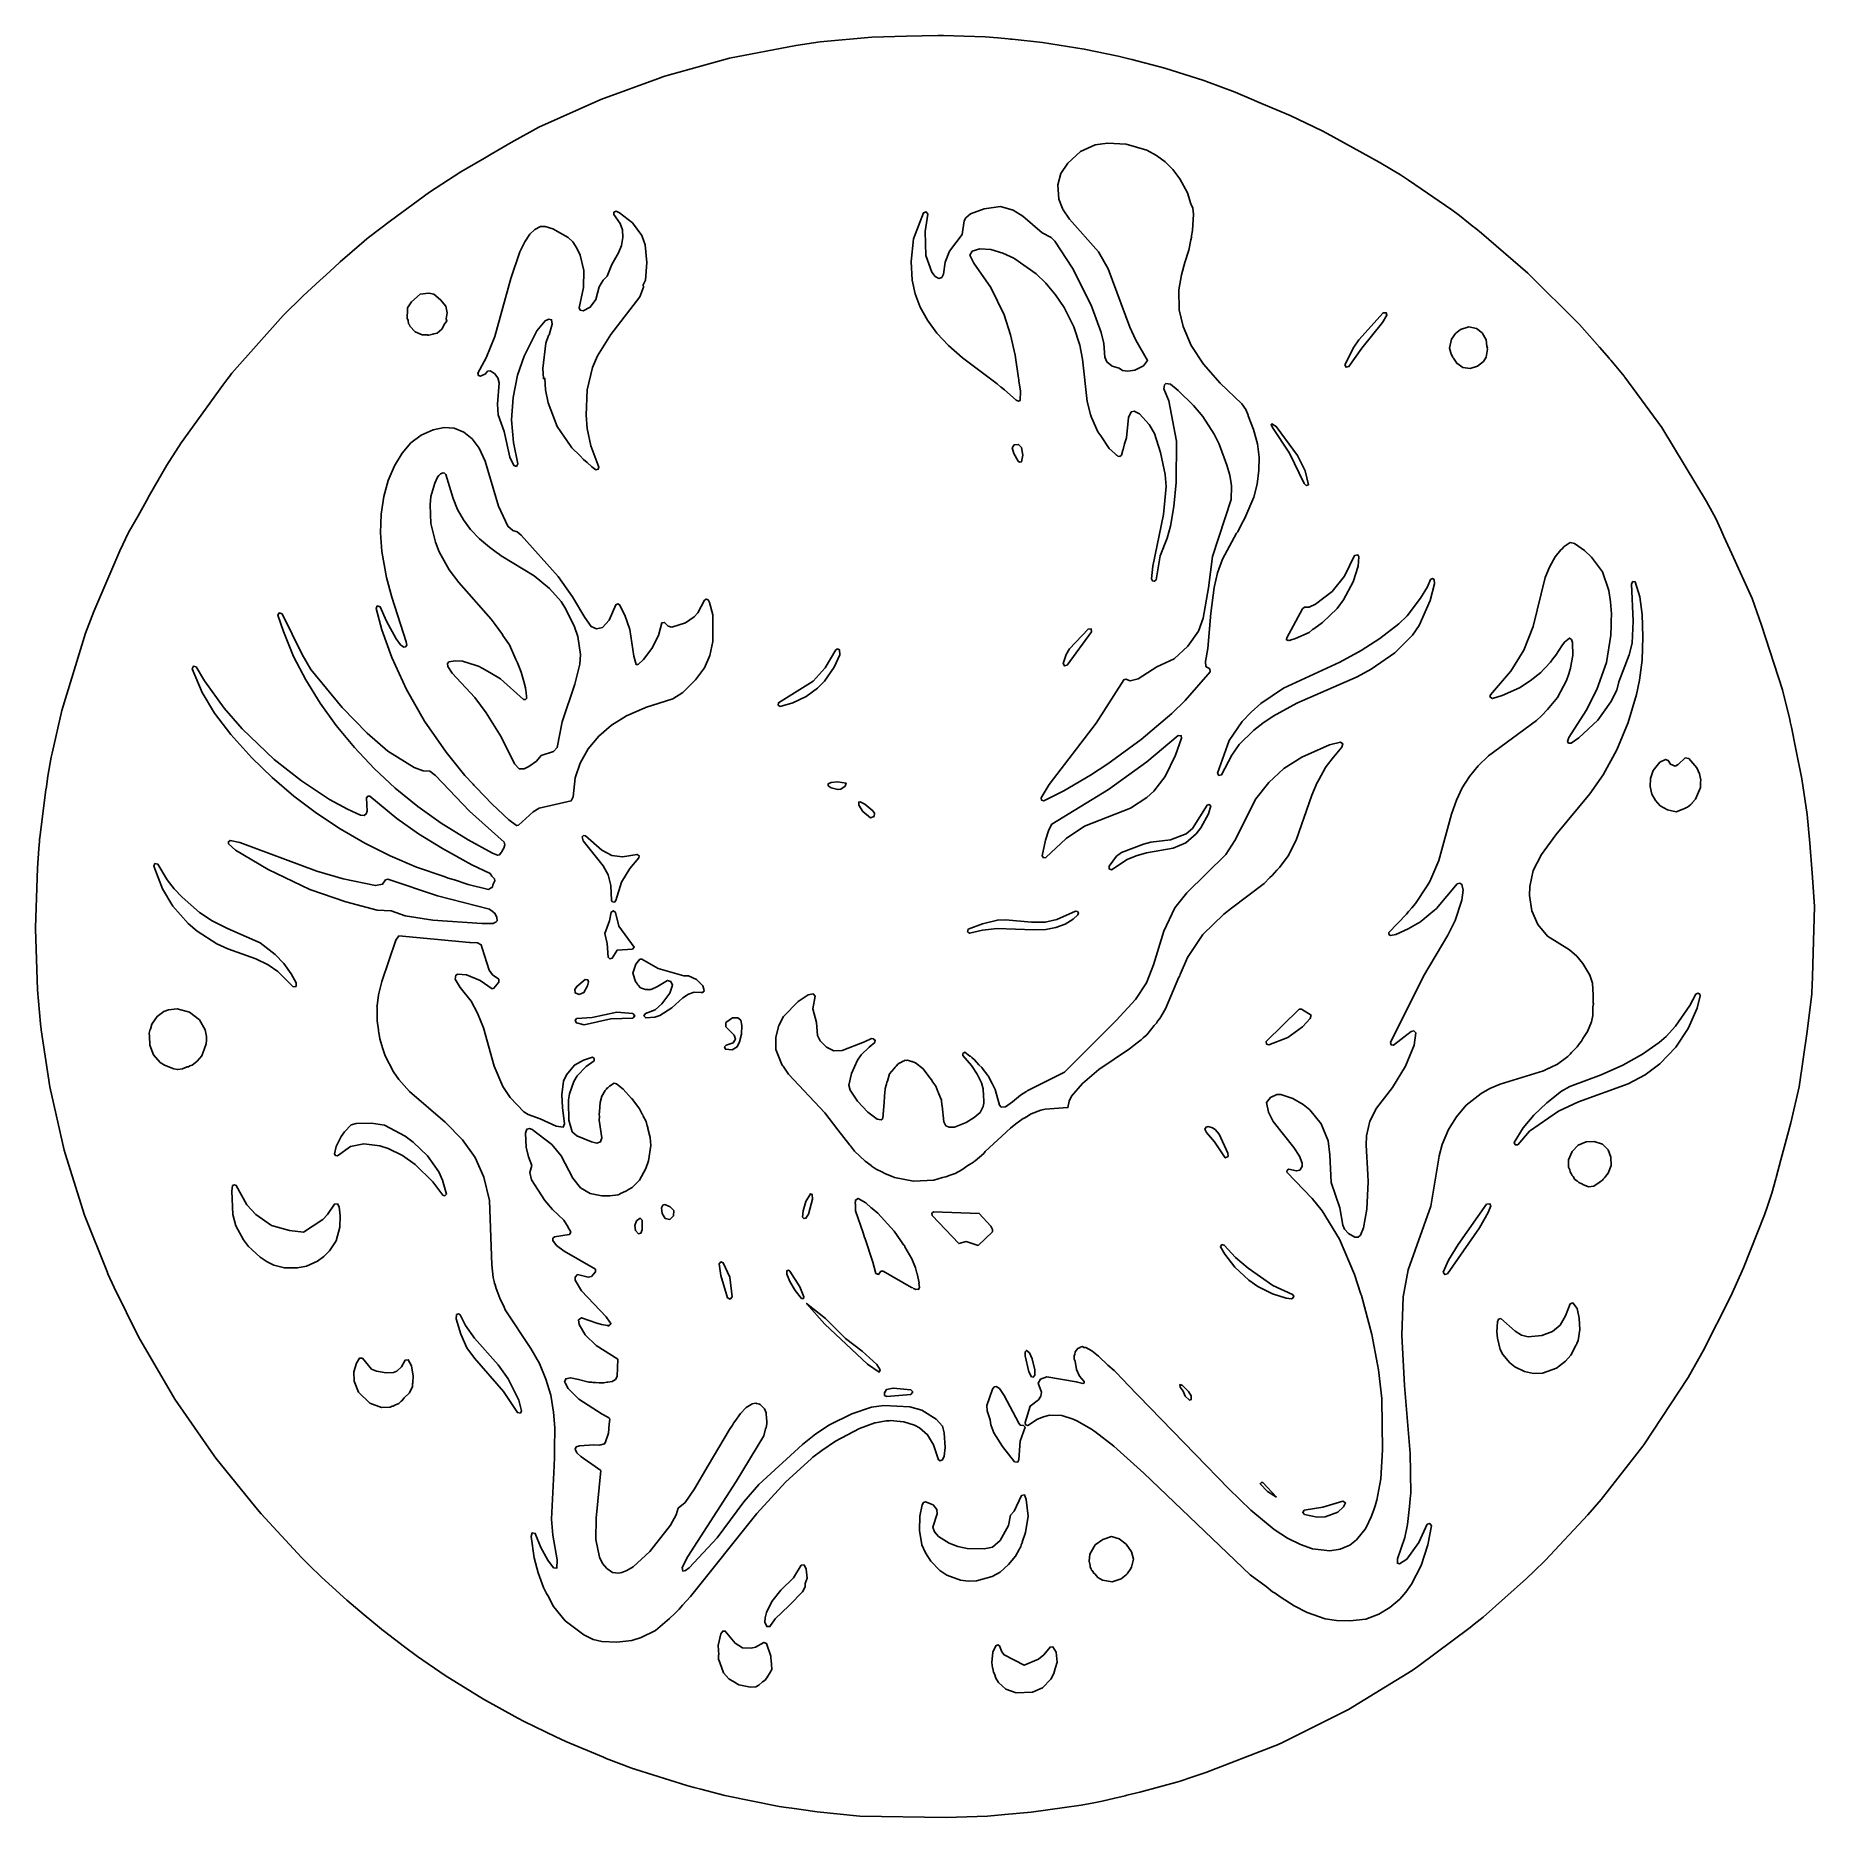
# Model space of a CAD drawing. Header units: millimetres. Extents: x 0 to 300, y 0 to 300.
import ezdxf

# ---------------------------------------------------------------- set-up
doc = ezdxf.new("R2010")
doc.units = ezdxf.units.MM
doc.layers.add('CUT', color=7, linetype='CONTINUOUS')

msp = doc.modelspace()

# ---------------------------------------------------------------- linework, layer by layer
at = {"layer": 'CUT'}
for points in [[(96.1584, 10.1096), (95.7219, 10.2812), (89.3722, 12.9517), (87.7144, 13.7239), (82.3591, 16.3185), (81.2968, 16.8845), (75.487, 20.0794), (69.0847, 24.0469), (64.4094, 27.2703), (62.2075, 28.8468), (58.8348, 31.4529), (58.7668, 31.508), (58.6847, 31.5745), (58.0283, 32.1062), (55.4011, 34.2344), (52.4889, 36.7198), (48.2662, 40.614), (46.1665, 42.6104), (44.8953, 43.9281), (38.1005, 51.2265), (37.1723, 52.3074), (30.4643, 60.6448), (30.1767, 61.0239), (23.5832, 70.5446), (17.8215, 80.3425), (17.4507, 81.0514), (13.3417, 89.364), (12.2974, 91.6498), (12.2235, 91.8116), (12.2148, 91.8307), (12.2052, 91.8516), (8.3589, 101.4807), (5.0824, 111.8945), (4.9236, 112.4595), (2.517, 123.0855), (1.0454, 132.6653), (1.045, 132.6686), (1.0433, 132.6839), (1.038, 132.7315), (0.929, 133.7083), (0.419, 139.4266), (0.1243, 149.681), (0.1211, 149.8983), (0.419, 159.9139), (0.664, 163.1827), (0.7612, 164.3576), (0.8013, 164.8425), (0.8117, 164.9679), (0.8139, 164.9949), (1.4361, 169.9879), (1.8591, 173.0592), (1.9307, 173.5784), (1.9355, 173.6135), (2.1769, 175.3662), (2.7613, 178.6004), (2.8996, 179.2379), (4.5404, 186.422), (8.4989, 199.4165), (9.9048, 203.0811), (14.3119, 213.2677), (15.7568, 216.3569), (17.3623, 219.1899), (18.7788, 221.6894), (19.3187, 222.642), (22.2008, 227.7277), (24.6345, 231.488), (31.6206, 241.1886), (32.4932, 242.3138), (32.929, 242.8758), (32.9471, 242.8991), (33.1734, 243.191), (41.8109, 252.8628), (45.1451, 256.2253), (47.9496, 258.7723), (49.0307, 259.7542), (50.3633, 260.9645), (51.3854, 261.8928), (55.4051, 265.4173), (55.8827, 265.7962), (56.131, 265.9932), (59.8793, 268.8318), (66.443, 273.6472), (71.7095, 277.0663), (72.7713, 277.6856), (75.6758, 279.3799), (76.7891, 280.0294), (80.1734, 282.0036), (84.8461, 284.5548), (95.2468, 289.2618), (105.4501, 292.9488), (105.5591, 292.984), (105.8737, 293.0855), (106.0317, 293.1365), (106.4212, 293.2621), (116.9198, 296.166), (128.1027, 298.3488), (132.1706, 298.9216), (140.9117, 299.6999), (146.7263, 299.9119), (152.0071, 299.9815), (152.9303, 299.978), (156.4419, 299.9168), (159.9639, 299.7806), (162.1169, 299.6306), (163.8482, 299.4519), (164.2283, 299.4126), (164.2807, 299.4072), (164.4832, 299.3863), (169.6244, 298.8319), (176.6391, 297.7232), (182.3712, 296.5169), (184.1529, 296.094), (184.6736, 295.9704), (190.2197, 294.5165), (196.7748, 292.4295), (196.8264, 292.4113), (196.8874, 292.3898), (196.9136, 292.3805), (197.1925, 292.2821), (202.0182, 290.486), (202.926, 290.1009), (204.0274, 289.6337), (206.4929, 288.5878), (211.2935, 286.5515), (216.7076, 283.9628), (216.7077, 283.9628), (216.7116, 283.9608), (216.7141, 283.9595), (217.5316, 283.541), (226.2666, 278.7182), (229.8688, 276.5616), (231.2471, 275.6899), (238.5052, 270.6834), (239.7914, 269.7044), (241.3463, 268.4665), (241.9541, 267.9826), (242.5453, 267.5119), (243.4918, 266.7584), (251.2957, 260.0363), (260.0057, 251.3562), (263.3859, 247.589), (264.9786, 245.707), (265.0641, 245.606), (265.2809, 245.3498), (265.5363, 245.0481), (267.5145, 242.6641), (267.5193, 242.6582), (267.5238, 242.6527), (267.5243, 242.6521), (267.6256, 242.5263), (273.8474, 234.0268), (274.0353, 233.7522), (281.4069, 221.5816), (282.9375, 218.7583), (283.7804, 216.9089), (284.3319, 215.6989), (285.6492, 212.8087), (289.0919, 205.2553), (290.6627, 200.7735), (294.1665, 189.9217), (295.404, 184.895), (295.4754, 184.5439), (295.6685, 183.5946), (296.362, 180.1848), (297.4342, 174.9135), (298.3544, 168.9118), (298.5584, 166.5193), (298.7649, 164.0975), (299.1968, 159.032), (299.258, 158.3137), (299.5476, 153.4334), (299.3281, 145.6393), (299.2169, 141.6921), (299.1736, 140.1518), (299.1424, 139.0447), (299.1319, 138.7462), (298.3307, 132.393), (296.9588, 123.1099), (295.5958, 117.0309), (293.9135, 110.8282), (293.0998, 107.8283), (293.0393, 107.605), (292.3938, 105.2251), (291.6058, 102.8467), (291.1359, 101.5672), (287.6179, 92.6485), (285.489, 87.8516), (280.8189, 78.661), (278.5883, 74.7181), (278.299, 74.2191), (270.822, 62.841), (270.6846, 62.6566), (263.646, 53.6874), (261.4323, 51.0611), (254.2778, 43.4403), (252.3355, 41.5603), (251.0755, 40.379), (243.8036, 33.8699), (242.279, 32.6643), (241.5817, 32.1129), (232.8176, 25.5628), (231.8449, 24.9198), (221.1495, 18.338), (210.0415, 12.7859), (209.1669, 12.3797), (208.7204, 12.1886), (197.1314, 7.7097), (194.9286, 6.9812), (192.6338, 6.2375), (185.9996, 4.4104), (183.8295, 3.9031), (183.51, 3.8284), (181.789, 3.4261), (179.6627, 2.929), (178.2386, 2.6468), (176.1315, 2.2471), (167.7301, 1.0472), (163.2713, 0.6459), (160.3442, 0.3898), (153.4191, 0.1797), (138.8895, 0.3892), (131.6553, 1.1011), (128.9953, 1.4811), (127.393, 1.71), (126.4656, 1.8425), (125.2767, 2.0123), (116.127, 3.8314), (112.0966, 4.8971), (110.9596, 5.1977), (110.1339, 5.416), (109.7276, 5.5234), (101.1468, 8.2359), (100.8762, 8.3251), (100.8669, 8.3281), (100.8397, 8.3371), (100.7639, 8.3621)], [(153.811, 247.8441), (156.1618, 245.7627), (161.9982, 241.3651), (162.6212, 240.8568), (162.6764, 240.8118), (162.9905, 240.5555), (163.2266, 240.3629), (165.207, 238.6361), (165.5589, 238.4714), (165.8644, 238.6117), (165.8941, 240.1848), (165.6475, 241.9102), (165.6262, 242.1158), (165.5819, 242.3696), (165.0317, 246.2197), (164.2517, 249.6377), (163.1582, 253.0069), (160.9011, 257.5851), (158.0449, 261.7079), (157.3942, 263.0188), (157.7748, 263.6961), (159.0418, 264.1094), (160.9395, 263.9844), (162.9406, 263.3962), (164.8126, 262.544), (164.9801, 262.4426), (168.5641, 259.9103), (170.1906, 258.3094), (170.3055, 258.1818), (170.3227, 258.1627), (170.3261, 258.1589), (170.4009, 258.0759), (171.8275, 256.3474), (173.2393, 254.2297), (174.894, 250.976), (175.8855, 247.8806), (176.3407, 245.5435), (177.1507, 238.4412), (177.6724, 236.2098), (177.8889, 235.7392), (177.9223, 235.6069), (178.9441, 233.3), (179.4142, 232.6442), (180.8576, 230.4986), (181.777, 229.678), (182.0794, 229.3938), (182.1009, 229.3889), (182.2971, 229.2137), (182.6469, 229.1896), (182.892, 229.4), (183.1267, 230.2106), (183.1864, 230.3201), (183.4363, 231.28), (183.7376, 232.3205), (184.104, 235.7051), (184.5475, 236.6538), (185.0164, 236.7725), (185.9363, 236.3621), (187.5722, 234.5739), (188.4544, 233.0151), (189.5046, 229.8333), (190.2569, 226.136), (190.4399, 224.1403), (189.9585, 219.4085), (188.1658, 210.6894), (187.9661, 208.5697), (188.1234, 208.235), (188.4528, 208.1711), (188.7238, 208.4228), (189.4324, 212.4757), (190.5774, 215.4328), (191.1356, 217.4336), (191.7266, 220.7402), (192.1213, 224.8176), (192.1797, 231.7263), (190.8589, 238.5468), (190.0522, 240.531), (190.1491, 241.2069), (190.3873, 241.4449), (191.1424, 241.3313), (192.4732, 240.2817), (195.0483, 237.7366), (196.6061, 235.9017), (198.4913, 232.9092), (199.3361, 231.2215), (200.6648, 227.7239), (201.1252, 226.0045), (201.3805, 224.6372), (201.421, 224.23), (201.4226, 224.2139), (201.4241, 224.199), (201.4244, 224.1962), (201.391, 221.9121), (198.25, 212.3117), (197.5637, 207.0584), (196.6348, 201.9626), (195.8838, 199.7538), (194.0934, 197.2693), (191.7964, 195.1346), (188.8511, 193.7671), (185.7226, 191.7701), (184.3656, 191.4009), (183.6523, 191.7021), (183.3034, 191.5676), (178.6391, 184.3042), (170.7282, 173.994), (169.3739, 171.7108), (169.4462, 171.353), (169.8163, 171.2166), (173.1913, 172.906), (177.6716, 175.5646), (180.6331, 177.4497), (186.2341, 181.5612), (191.3685, 185.9187), (193.6366, 188.1265), (197.8412, 192.9549), (197.7994, 193.4104), (197.1343, 193.8285), (197.0272, 194.649), (197.4448, 196.8591), (197.9261, 202.8027), (198.5282, 207.1317), (199.0762, 209.5866), (199.9107, 211.9115), (202.2907, 216.2416), (202.5043, 216.4837), (203.0731, 217.6651), (203.6987, 218.8034), (205.1804, 222.3324), (205.7379, 224.5027), (206.0373, 226.866), (206.0667, 229.0641), (205.8035, 231.2721), (205.144, 233.7332), (204.2546, 236.0118), (204.2193, 236.1099), (204.2141, 236.1154), (203.8368, 237.0821), (203.164, 238.0378), (199.5347, 241.4878), (196.7038, 244.6825), (194.6345, 247.8311), (193.2712, 251.0348), (192.6264, 253.8245), (192.5659, 257.1981), (192.9926, 259.7346), (193.5566, 261.8166), (194.2724, 263.8694), (194.5895, 265.6294), (194.6955, 266.0206), (194.7056, 266.2739), (194.8711, 267.192), (195.0207, 269.946), (194.901, 270.9637), (194.6615, 271.5924), (194.5601, 271.6548), (193.9948, 273.5331), (192.7049, 275.8971), (191.5496, 277.4311), (190.2516, 278.724), (188.8214, 279.8109), (187.1807, 280.7209), (183.6724, 281.7353), (180.535, 281.8895), (178.467, 281.5899), (176.0309, 280.5004), (173.8713, 278.5245), (172.6813, 276.7937), (172.2128, 274.8551), (172.351, 272.4429), (172.974, 270.8681), (173.0967, 270.6893), (173.1005, 270.6783), (173.1173, 270.6592), (174.1802, 269.1089), (179.0188, 263.5829), (180.6841, 260.742), (184.3156, 250.9052), (185.3049, 248.7481), (187.2777, 245.309), (186.594, 244.4017), (185.1449, 243.6958), (183.9942, 243.514), (183.0949, 243.6078), (182.4913, 244.0172), (181.3136, 244.341), (180.4205, 245.0711), (180.0875, 245.9005), (179.9327, 248.2065), (179.5091, 250.0256), (177.7906, 254.6372), (174.6371, 260.8546), (171.68, 265.4208), (171.0708, 266.0006), (169.5842, 266.828), (166.3208, 269.5882), (164.676, 270.6035), (162.5632, 271.233), (159.7941, 270.846), (157.5057, 269.9843), (156.732, 269.3171), (156.4361, 268.816), (156.094, 266.521), (153.9769, 263.7213), (153.204, 261.8644), (152.9516, 259.8494), (152.6519, 259.3113), (152.1757, 259.1403), (151.5585, 259.4407), (151.0064, 260.1894), (149.9469, 262.9761), (149.8499, 267.0164), (150.3007, 269.949), (150.0137, 270.3449), (149.566, 270.1482), (147.8961, 265.784), (147.5159, 261.9578), (147.6993, 258.8433), (148.197, 256.5353), (149.0432, 254.2856), (150.2544, 252.091), (151.8537, 249.9177)], [(77.9956, 236.1602), (78.9912, 233.3527), (79.9519, 229.0422), (80.6086, 227.6333), (81.0494, 227.5051), (81.303, 227.9231), (80.553, 231.5246), (80.2535, 235.3266), (80.4962, 239.0927), (81.2146, 242.8347), (82.3381, 246.0272), (84.4962, 250.2843), (85.8763, 252.0041), (86.4866, 252.2832), (86.9707, 252.1779), (87.0746, 251.438), (86.5916, 249.6178), (86.4497, 249.501), (86.0306, 248.2138), (85.5218, 243.9632), (85.6116, 242.2869), (85.8618, 242.3036), (85.937, 240.3942), (86.39, 238.2194), (87.9424, 234.2353), (89.1607, 232.4331), (89.4289, 232.0005), (89.5394, 231.873), (90.3686, 230.6462), (91.7355, 229.3368), (92.3294, 228.6509), (92.9646, 228.1593), (93.7522, 227.4048), (94.4129, 226.9431), (94.8014, 227.02), (94.9217, 227.3973), (93.5879, 230.9558), (92.9787, 233.8663), (92.7956, 236.0982), (92.9508, 240.3606), (93.8788, 244.1624), (94.7124, 246.0788), (96.9423, 249.7199), (101.8059, 256.0566), (102.4645, 257.6431), (102.4143, 258.0274), (102.7937, 258.8129), (103.033, 261.7958), (102.7431, 264.7595), (102.1716, 266.3429), (100.5915, 268.499), (98.4325, 270.1566), (97.8256, 270.4593), (97.4393, 270.2561), (97.4407, 269.8856), (98.5165, 268.3709), (98.8917, 267.2896), (98.9923, 266.0085), (98.7393, 264.663), (98.2415, 263.4275), (97.0984, 261.4988), (96.3513, 259.4995), (95.6543, 258.8253), (94.9829, 257.7137), (94.4075, 255.5812), (93.482, 254.2915), (92.3057, 253.6629), (91.794, 253.7702), (91.6281, 254.191), (92.3447, 257.5877), (92.3783, 260.4389), (91.7689, 263.0504), (91.22, 264.2399), (90.5624, 265.2665), (89.7494, 266.0254), (87.1665, 267.4685), (85.8749, 267.8723), (85.0993, 267.855), (84.1402, 267.3698), (83.3209, 266.548), (82.4857, 265.3128), (81.6368, 263.5895), (80.0989, 259.122), (77.4302, 249.3487), (75.9867, 245.7681), (74.5846, 243.1839), (74.6701, 242.7864), (75.0252, 242.6724), (75.8658, 243.0702), (76.1949, 243.5443), (76.6561, 243.5665), (77.3632, 243.1075), (77.938, 242.3831), (78.1282, 241.5577), (77.8592, 237.9803)], [(64.833, 256.4609), (63.3961, 255.2161), (62.7342, 254.2028), (62.7031, 253.1724), (62.648, 253.0944), (62.6923, 252.8134), (62.6818, 252.4657), (62.8102, 252.0658), (62.9004, 251.4937), (63.0437, 251.3386), (63.1136, 251.1207), (64.0008, 250.1563), (65.1938, 249.6612), (66.0347, 249.6103), (66.167, 249.5957), (66.1936, 249.6006), (66.3139, 249.5934), (67.0088, 249.7521), (67.1645, 249.781), (67.1749, 249.79), (67.7182, 249.9141), (68.519, 250.6109), (69.0123, 251.5315), (69.329, 251.9497), (69.2351, 252.3453), (69.3871, 253.3193), (69.1929, 254.4444), (68.2811, 255.5491), (67.1765, 256.4609), (66.3367, 256.6551)], [(220.4922, 244.6123), (220.7078, 244.1688), (221.1852, 244.292), (223.3781, 247.409), (226.8666, 251.7001), (227.5968, 252.9496), (227.4792, 253.3648), (226.9576, 253.3511), (222.8863, 248.7859), (222.0065, 247.5707)], [(242.644, 250.7144), (241.3916, 250.9648), (239.9616, 250.5575), (239.1358, 249.885), (238.4834, 248.931), (238.126, 247.3816), (238.3761, 246.615), (238.3748, 246.5735), (238.4338, 246.4378), (238.5581, 246.0569), (238.677, 245.8784), (238.7111, 245.8), (238.7934, 245.7039), (239.356, 244.8601), (240.3914, 244.1599), (241.5974, 243.9721), (242.8493, 244.3466), (243.8487, 245.131), (244.2825, 245.8631), (244.4994, 247.249), (244.4876, 247.3279), (244.4979, 247.3685), (244.4273, 247.7295), (244.2703, 248.776), (243.6215, 249.9608)], [(73.9098, 173.8823), (74.3069, 173.4877), (76.9905, 170.6819), (79.801, 168.0216), (81.0929, 167.0602), (81.4009, 167.1543), (83.865, 169.3523), (84.9121, 170.0005), (90.2785, 171.2269), (90.5881, 171.8875), (90.942, 175.1176), (91.7898, 177.5798), (93.1204, 179.9751), (94.9078, 182.1319), (97.0545, 183.9733), (99.5757, 185.5039), (102.5645, 186.8222), (102.5683, 186.8236), (102.5713, 186.8248), (102.5922, 186.8328), (102.7803, 186.9047), (107.3876, 188.3916), (109.0504, 189.4824), (111.1786, 191.5809), (112.7113, 193.621), (113.6322, 195.6645), (114.141, 198.0579), (114.138, 202.5177), (113.5745, 204.6047), (113.3331, 205.0721), (113.0094, 205.1729), (112.7293, 204.9819), (111.607, 202.851), (110.9641, 202.1809), (109.5284, 201.1939), (107.2102, 200.4687), (106.6046, 200.5904), (105.9623, 201.2461), (105.534, 201.1697), (104.9625, 199.0698), (103.8754, 196.8352), (102.459, 194.9883), (101.5496, 194.1699), (101.2238, 194.141), (100.8235, 195.5708), (100.1338, 200.035), (99.3127, 202.4693), (98.4251, 204.2309), (98.1353, 204.3824), (97.8079, 204.2309), (96.6489, 201.6346), (95.5409, 200.4031), (94.5362, 200.1414), (93.6321, 200.564), (92.5523, 202.0736), (90.521, 205.5685), (88.0789, 208.9626), (81.8549, 215.9326), (81.1771, 216.4737), (80.4386, 216.6974), (79.6245, 217.423), (78.0225, 220.8075), (75.7842, 228.3847), (74.7722, 230.5633), (73.5839, 232.1586), (72.2263, 233.2685), (70.5918, 233.9421), (68.9053, 234.0485), (67.0291, 233.672), (65.0071, 232.7348), (63.3067, 231.445), (61.8057, 229.7097), (60.5357, 227.6133), (59.4917, 225.102), (58.7626, 222.4188), (58.3104, 219.4355), (58.1937, 216.3466), (58.4033, 213.1669), (59.2028, 208.8164), (60.0692, 205.4984), (62.5239, 197.9845), (62.5909, 197.3951), (62.412, 197.1537), (62.1019, 197.0991), (61.5531, 197.5005), (60.821, 198.4833), (59.2035, 201.4491), (58.1326, 203.8942), (57.632, 204.031), (57.4286, 203.5851), (58.4242, 199.9862), (60.0588, 195.3496), (62.5439, 189.9598), (65.6082, 184.6344), (69.2204, 179.4091), (72.3828, 175.4995), (73.7786, 174.0401)], [(214.3881, 224.3863), (213.8493, 226.7511), (212.5621, 229.3254), (208.97, 234.2346), (208.2217, 234.6836), (208.1019, 234.5339), (208.3115, 234.055), (211.1851, 229.7145), (213.6397, 224.6257), (213.9989, 224.2665)], [(166.284, 229.4152), (166.1044, 230.6724), (165.5955, 231.2113), (164.8172, 231.1214), (164.5179, 230.6425), (164.7873, 229.6547), (165.5057, 228.3675), (165.7152, 228.1879), (166.0744, 228.2478)], [(71.9604, 194.7136), (74.2837, 194.0138), (74.3186, 194.0016), (74.3456, 193.992), (74.4148, 193.9677), (74.519, 193.9311), (74.795, 193.8028), (75.1852, 193.5944), (75.3919, 193.4839), (76.0669, 193.1233), (76.5826, 192.8477), (78.3879, 191.7272), (82.2303, 188.2815), (82.5627, 188.2489), (82.7981, 188.4857), (82.7645, 188.7361), (82.7736, 188.7447), (82.6792, 189.5144), (82.6283, 189.7483), (82.5592, 190.2624), (82.2941, 191.2857), (82.2908, 191.3008), (82.2878, 191.3101), (81.875, 192.9036), (81.4401, 193.9015), (81.2613, 194.4483), (80.9547, 195.0154), (79.8825, 197.4759), (78.7808, 199.0368), (78.6971, 199.1917), (77.4838, 200.8746), (76.8333, 201.7964), (71.3566, 207.9619), (69.7077, 210.0895), (68.0655, 213.1502), (67.457, 214.7576), (66.6685, 217.902), (66.5157, 221.0062), (66.6705, 222.4369), (67.3019, 224.6904), (67.7625, 225.6633), (67.9856, 225.9624), (68.2887, 226.2509), (68.7099, 226.392), (68.9607, 226.3371), (69.1524, 226.1321), (70.3874, 222.0836), (71.1532, 220.25), (72.1256, 218.5353), (73.3364, 216.9061), (74.8171, 215.3347), (76.5328, 213.8865), (77.8542, 212.9267), (77.9351, 212.8638), (77.9738, 212.8398), (78.4978, 212.4592), (84.0433, 209.0603), (86.6394, 206.9512), (88.5805, 204.7414), (89.3769, 203.4909), (90.8283, 200.5028), (91.3865, 198.8571), (91.8363, 195.8593), (91.7415, 194.2481), (90.9039, 190.8388), (88.754, 184.5124), (87.9312, 180.1857), (87.2884, 179.5058), (85.2304, 178.8502), (84.4104, 177.8974), (83.13, 176.992), (82.3611, 176.6154), (81.5259, 176.5867), (80.7404, 177.4483), (78.4757, 181.9714), (75.9867, 186.0607), (74.0383, 188.6087), (70.2274, 192.7165), (69.4861, 193.8535), (69.4573, 194.3063), (69.7056, 194.6157), (70.7702, 194.8106)], [(178.0105, 65.3952), (178.2963, 65.1853), (178.3146, 65.1719), (178.4358, 65.0829), (181.6327, 62.6269), (186.6593, 58.109), (204.5816, 40.9937), (207.2625, 38.999), (208.3542, 38.1505), (208.7627, 37.8827), (209.597, 37.2619), (211.9559, 35.7695), (214.1492, 34.6737), (217.1732, 33.5858), (219.1156, 33.2888), (221.3689, 33.2581), (224.0586, 33.5198), (226.2132, 34.3751), (228.1084, 35.5121), (229.7575, 36.8912), (230.7882, 38.0734), (231.731, 39.4324), (233.3283, 42.5732), (234.5055, 46.0458), (235.0758, 49.2582), (234.8139, 49.639), (234.3727, 49.5017), (232.9465, 46.4382), (230.9259, 43.6026), (229.7293, 42.8201), (229.3598, 42.9245), (229.3606, 43.6605), (230.5832, 47.2727), (231.0607, 49.4417), (231.3724, 52.4868), (231.5111, 53.7616), (231.512, 53.8494), (231.6002, 54.7115), (231.5547, 58.082), (231.5698, 59.5672), (231.5273, 60.1125), (231.5101, 61.3904), (230.5527, 72.8477), (230.1033, 81.3046), (230.3429, 87.7469), (231.154, 92.3233), (234.9561, 103.0459), (236.3894, 111.4621), (236.3918, 111.4753), (236.8731, 113.4058), (237.9645, 115.9313), (239.2826, 118.0759), (240.9544, 120.0172), (243.4351, 121.9599), (244.9347, 122.7957), (246.6545, 123.5589), (253.9614, 125.7953), (254.8715, 126.2226), (254.9782, 126.257), (255.1248, 126.3414), (256.3258, 126.9052), (258.0216, 128.2236), (258.3019, 128.5044), (258.4463, 128.6214), (258.6498, 128.853), (259.6184, 129.8234), (260.0195, 130.4117), (260.3314, 130.7666), (260.5866, 131.2434), (261.3703, 132.3928), (262.0442, 134.0245), (262.2543, 135.0785), (262.2784, 136.5428), (262.3591, 137.0485), (262.2898, 137.2407), (262.3121, 138.5984), (262.1946, 140.5617), (261.7547, 141.8762), (260.5937, 143.8778), (259.5503, 145.1006), (258.3389, 146.1297), (254.6476, 148.452), (252.9761, 150.3964), (251.9577, 152.721), (251.5979, 155.2971), (251.6589, 156.8016), (252.2171, 159.4946), (253.5956, 162.221), (256.0402, 165.5145), (261.7522, 172.4227), (263.9834, 175.6044), (266.2886, 179.825), (268.195, 184.3853), (269.6246, 189.1249), (270.1302, 191.5077), (270.5453, 194.867), (270.6938, 198.8029), (270.5444, 202.5832), (270.1567, 205.5264), (269.3851, 208.0638), (268.9915, 208.119), (268.7523, 207.7623), (269.018, 201.4617), (268.8615, 197.7506), (268.3449, 195.8119), (266.6154, 191.2514), (266.3019, 189.8379), (265.3074, 187.9103), (263.1164, 184.8111), (259.9021, 181.8081), (258.5915, 180.9529), (258.1821, 180.9308), (258.0027, 181.233), (258.2302, 181.8771), (261.1061, 186.4031), (262.9274, 189.9838), (264.5619, 194.5274), (265.277, 199.0853), (265.3316, 200.7486), (265.365, 201.0316), (265.3544, 201.4446), (265.3953, 202.6911), (265.2484, 204.7381), (264.9449, 206.6119), (263.8603, 209.7417), (262.0567, 212.2483), (260.845, 213.3709), (259.1749, 214.5103), (258.4128, 214.6693), (257.4355, 214.0041), (257.0577, 213.5553), (256.8568, 213.4801), (255.8926, 212.2658), (255.6605, 211.7888), (254.9346, 210.5669), (254.2156, 208.8008), (252.1895, 200.5699), (250.6249, 196.5924), (248.4297, 193.037), (248.3852, 192.9818), (245, 189.0401), (244.9329, 188.7184), (245.3552, 188.4201), (246.9792, 188.9339), (249.9028, 190.2628), (251.72, 191.3949), (253.4782, 192.8305), (253.9657, 193.3349), (254.0655, 193.4178), (254.2254, 193.6035), (255.1433, 194.5531), (255.5382, 195.1283), (256.0489, 195.7215), (257.0497, 197.33), (257.464, 197.9334), (258.3076, 198.6006), (258.647, 198.3512), (258.8346, 197.8507), (258.9005, 195.6819), (258.5174, 193.6292), (258.4749, 193.4731), (258.4542, 193.3973), (258.3392, 192.9753), (258.2357, 192.5954), (257.8313, 191.4862), (256.3302, 188.6337), (254.6413, 186.6148), (253.5941, 185.5043), (252.7628, 184.7302), (244.7152, 178.8003), (242.9667, 177.1138), (241.4868, 175.3018), (240.2747, 173.4037), (239.3014, 171.3352), (238.4415, 168.9588), (236.3211, 161.1948), (234.837, 157.6465), (234.3907, 156.9215), (232.4252, 153.9749), (231.7853, 153.2311), (231.3457, 152.72), (231.237, 152.5937), (230.8747, 152.1726), (227.9252, 149.0512), (227.9347, 148.7572), (228.1828, 148.5416), (229.0877, 148.7555), (231.1855, 149.6834), (232.7263, 150.5909), (232.8757, 150.6641), (232.9493, 150.7222), (233.328, 150.9453), (235.3212, 152.5963), (235.5354, 152.7655), (235.5588, 152.7931), (235.9347, 153.1045), (239.4434, 157.2421), (239.8793, 157.3927), (240.2188, 157.1756), (240.4005, 156.1787), (240.2202, 154.4955), (239.0926, 151.1053), (237.856, 148.6037), (233.7325, 141.7022), (228.1803, 130.575), (228.2822, 130.182), (228.6784, 130.0932), (231.6562, 132.4363), (232.1416, 132.5087), (232.453, 132.207), (232.1559, 130.1401), (230.7036, 126.6051), (228.513, 122.9746), (225.8346, 119.5087), (224.6959, 117.332), (224.1786, 114.8538), (224.0881, 113.2857), (224.3894, 108.3476), (224.4161, 107.1287), (224.2134, 102.5407), (223.6561, 99.4016), (223.1372, 98.1203), (222.7516, 97.8109), (222.1808, 97.7811), (221.1348, 98.4231), (220.4532, 99.157), (220.1746, 99.7993), (219.6554, 102.7369), (218.1979, 106.9846), (217.9794, 111.6807), (217.6893, 114.0379), (216.529, 116.863), (214.5893, 119.2074), (213.4979, 120.1483), (211.7473, 121.1656), (209.7059, 121.8336), (209.0619, 121.8379), (207.9721, 121.3211), (207.3285, 120.4904), (207.6304, 118.8497), (208.4522, 117.2864), (211.9309, 112.8748), (212.8847, 111.4146), (213.3294, 110.2557), (213.3221, 109.6821), (212.9146, 109.0837), (212.3918, 108.9617), (211.0575, 109.264), (210.7837, 109.0686), (210.7642, 108.7328), (215.0134, 104.2914), (216.7004, 102.2148), (219.6253, 97.4566), (222.1323, 91.5394), (223.2278, 88.2231), (223.2428, 88.1738), (223.245, 88.1666), (223.283, 88.0417), (223.2994, 87.9878), (225.0676, 81.4456), (226.0177, 76.3909), (226.147, 75.5092), (226.7095, 70.6383), (226.72, 70.5129), (226.7202, 70.5097), (226.7205, 70.5067), (226.7205, 70.5064), (226.8704, 62.0405), (226.5411, 57.1306), (225.9047, 53.526), (225.8621, 53.4017), (225.5854, 52.5931), (225.3648, 51.9486), (224.9514, 50.7408), (224.156, 49.0848), (223.9065, 48.6481), (222.7189, 47.1387), (222.447, 46.8582), (221.3502, 46.0088), (221.0796, 45.8603), (219.7233, 45.2934), (217.9641, 45.0512), (215.0863, 45.3866), (213.0469, 46.0752), (210.8543, 47.1846), (208.6247, 48.6115), (204.681, 51.8764), (201.001, 55.4847), (195.3333, 61.3081), (183.8889, 73.0983), (183.4038, 73.5654), (181.6518, 75.3656), (180.6032, 76.2618), (179.0376, 77.7691), (177.9245, 78.705), (176.9087, 79.2228), (176.5988, 79.2641), (176.3304, 79.3996), (175.9582, 79.2717), (175.9333, 79.2438), (175.5474, 79.0993), (175.0965, 78.5043), (175.0309, 78.0419), (174.9672, 77.9183), (174.9418, 77.3021), (175.0877, 76.9497), (175.3537, 75.5365), (175.8645, 74.4058), (176.6239, 73.5429), (176.6231, 73.2655), (176.4065, 73.161), (175.2924, 73.4904), (170.3628, 74.2865), (169.2934, 73.9156), (168.891, 73.2665), (169.4199, 71.7183), (169.3295, 71.0659), (168.9132, 70.4635), (167.5335, 69.3852), (166.6919, 66.6252), (166.759, 66.2343), (167.134, 66.1049), (168.744, 67.1687), (169.7787, 67.5887), (170.7708, 67.8312), (172.8494, 67.8011), (174.771, 67.1984), (175.4083, 66.9043), (177.8757, 65.4941)], [(215.2745, 200.1569), (216.7571, 201.2155), (219.214, 203.6141), (220.3023, 205.0362), (221.9234, 208.08), (222.7381, 210.7232), (222.8593, 212.2951), (222.7123, 212.5999), (222.1586, 212.5293), (220.4728, 209.0257), (218.3561, 206.446), (215.5851, 204.3075), (214.5242, 203.8354), (213.7437, 203.8011), (213.3633, 203.5055), (210.7443, 198.67), (210.7667, 198.6022), (210.6463, 198.3735), (210.9457, 198.1939), (211.136, 198.2438), (211.2547, 198.2208), (211.5008, 198.3393), (212.2029, 198.5232), (214.4779, 199.5709), (215.0866, 200.0664)], [(224.9498, 193.3535), (228.934, 196.1515), (231.8984, 199.1149), (233.0186, 200.7197), (234.8474, 204.9183), (235.5807, 207.7331), (235.5419, 208.4918), (235.2383, 208.6181), (234.9462, 208.4671), (234.4096, 207.2079), (233.2464, 205.2994), (230.9982, 202.3541), (229.6239, 201.0094), (226.4015, 198.5678), (223.231, 196.5439), (219.6601, 194.5637), (210.168, 190.2072), (206.3635, 187.6247), (204.7288, 186.1709), (203.2504, 184.6005), (201.0563, 181.3535), (199.0924, 175.8938), (199.3115, 175.5156), (199.7711, 175.6065), (201.4803, 178.9242), (202.7156, 180.7046), (205.1706, 183.1368), (206.7034, 184.3027), (208.4214, 185.4471), (212.4321, 187.6319), (222.5937, 192.0697)], [(60.6555, 173.3657), (64.4367, 170.2749), (68.404, 167.4713), (72.9613, 164.6418), (77.0053, 162.4264), (77.8954, 162.0571), (78.2224, 162.1403), (78.4725, 162.5246), (78.6136, 162.6551), (78.6611, 162.8143), (78.9546, 163.2652), (79.1157, 163.837), (78.9728, 164.2713), (73.1371, 169.512), (67.4264, 175.4903), (66.4943, 176.2403), (65.3705, 176.2622), (63.8337, 176.8192), (59.3922, 179.6102), (55.9531, 182.5949), (51.718, 186.9502), (46.4238, 193.3323), (44.9814, 195.8283), (41.6158, 202.6942), (41.142, 202.842), (40.902, 202.4425), (41.8338, 199.7071), (43.5284, 195.5135), (45.5859, 191.5751), (48.0171, 187.643), (50.7169, 183.8751), (53.7779, 180.1837), (57.121, 176.6626)], [(173.7652, 194.0485), (177.8869, 199.6358), (177.8203, 200.1586), (177.2937, 200.1363), (174.1863, 196.7941), (173.585, 195.8596), (173.0707, 194.3209), (173.3167, 193.9265)], [(135.1271, 196.7796), (134.8262, 196.6162), (133.0373, 193.5976), (130.9928, 191.3724), (125.1695, 187.7227), (125.1328, 187.3213), (125.4712, 187.1023), (127.6074, 187.7387), (129.8035, 188.7933), (131.7336, 190.1614), (132.9067, 191.3677), (134.5588, 193.7328), (135.4735, 195.8062), (135.4337, 196.6548)], [(51.3781, 166.4988), (55.5181, 164.0988), (59.7886, 161.9495), (64.2159, 160.0776), (68.8904, 158.5086), (69.5823, 158.2186), (70.6376, 157.9222), (72.954, 157.1447), (76.3495, 156.3176), (76.6744, 156.5142), (77.0423, 156.7047), (77.1037, 157.0636), (77.4394, 157.7726), (77.3816, 158.0966), (76.9546, 158.5098), (76.9165, 158.5312), (76.6202, 159.0016), (73.5292, 160.4309), (68.5966, 163.1974), (64.5756, 165.6878), (60.9362, 168.2744), (56.3648, 171.9934), (56.0267, 172.0022), (55.8015, 171.7052), (55.9171, 169.4676), (55.7731, 169.031), (55.4142, 168.7721), (54.8266, 168.8331), (52.6119, 169.8127), (49.6186, 171.4591), (44.9009, 174.5835), (40.2994, 178.1629), (34.8653, 183.3279), (31.8685, 186.8042), (28.5719, 191.4187), (27.1365, 193.784), (26.6835, 193.884), (26.4627, 193.4421), (28.1401, 189.4399), (30.2224, 185.9865), (32.9634, 182.3802), (36.5137, 178.4709), (39.9445, 175.1292), (43.5873, 172.0227), (47.4073, 169.127)], [(125.8616, 126.6642), (125.9346, 126.5631), (126.8324, 125.2128), (132.9794, 118.7027), (135.1726, 115.8819), (137.19, 113.2676), (137.27, 113.1845), (137.9908, 112.2574), (139.7664, 110.5679), (140.7518, 109.8532), (140.7705, 109.8383), (140.78, 109.8328), (141.6243, 109.2205), (142.5625, 108.8016), (143.1767, 108.4463), (144.1704, 108.0839), (144.7198, 107.8386), (147.8753, 107.2236), (151.2984, 107.4048), (152.7899, 107.8595), (153.3392, 107.9695), (154.0482, 108.2431), (154.8994, 108.5026), (156.0441, 109.1214), (157.0469, 109.8498), (157.9904, 110.4496), (158.1093, 110.5595), (158.3009, 110.6749), (159.7106, 111.9032), (159.9544, 112.2259), (164.2459, 116.1265), (165.1519, 116.8735), (166.3804, 117.7481), (166.5193, 117.8318), (166.6313, 117.8993), (166.933, 118.0812), (167.7149, 118.5525), (169.335, 119.1784), (170.0395, 119.3184), (173.8905, 119.6022), (174.0805, 120.6782), (174.5177, 121.5533), (176.3265, 123.669), (179.0697, 126.0181), (184.2844, 129.4954), (185.5436, 130.5255), (186.2221, 130.9886), (186.5442, 131.344), (187.1941, 131.8757), (188.4292, 133.4238), (188.7975, 133.8302), (188.9943, 134.1322), (189.3834, 134.6199), (190.3068, 136.2537), (192.5904, 141.556), (192.7158, 141.7681), (192.792, 142.0241), (194.0186, 144.8721), (196.6133, 148.7113), (200.1321, 152.1448), (201.445, 153.1615), (206.9222, 157.2889), (207.9018, 158.3362), (208.267, 158.6648), (209.0593, 159.5737), (209.4903, 160.0346), (210.9415, 161.987), (212.3108, 164.6341), (214.9368, 172.1859), (215.875, 174.3323), (215.8787, 174.3389), (215.885, 174.35), (216.122, 174.7696), (217.2739, 176.8088), (217.534, 177.2285), (218.6154, 178.5907), (220.014, 180.2647), (220.1865, 180.8385), (219.7846, 181.0744), (217.9136, 180.6284), (213.2701, 178.5571), (210.2584, 176.6495), (207.7093, 174.3053), (205.5472, 171.5765), (201.9683, 164.5343), (200.4965, 162.1904), (193.9219, 155.7588), (191.8834, 153.223), (190.0361, 149.3212), (188.2729, 143.6414), (187.1368, 140.6208), (185.2558, 137.818), (181.9944, 134.2525), (173.299, 125.5898), (167.0246, 122.403), (166.8522, 122.2764), (166.8239, 122.2684), (165.8906, 121.6769), (164.5523, 120.5879), (163.3788, 119.7263), (162.6807, 119.6804), (162.3568, 119.9991), (161.6464, 122.6798), (161.1281, 123.6463), (160.4613, 124.963), (160.3538, 125.0902), (160.2628, 125.2598), (159.5991, 126.0262), (159.3935, 126.3626), (158.9136, 126.8177), (158.1867, 127.657), (157.7062, 128.0158), (157.4662, 128.2371), (157.3979, 128.246), (156.5117, 128.9077), (156.2089, 128.6914), (156.2076, 128.3537), (157.6628, 126.7093), (158.6112, 125.2482), (159.3248, 123.794), (159.6232, 122.7912), (159.6893, 121.5712), (159.7298, 120.8251), (159.7472, 120.5043), (159.7556, 120.3482), (159.6522, 119.7762), (159.1114, 118.7951), (158.1266, 117.9291), (156.7879, 117.0891), (154.8274, 116.3351), (153.9161, 116.2973), (153.3626, 116.5575), (153.0237, 117.2012), (152.6984, 119.9194), (152.6964, 119.9973), (152.6835, 120.0435), (152.5869, 120.8505), (152.166, 121.9096), (152.1095, 122.1135), (152.0145, 122.2907), (151.6553, 123.1947), (151.1696, 123.8682), (150.953, 124.2726), (150.4535, 124.8614), (149.5514, 126.1124), (148.2091, 127.1332), (147.7694, 127.2888), (147.69, 127.3449), (147.5616, 127.3623), (146.8885, 127.6005), (146.6982, 127.5592), (146.4937, 127.6017), (146.3348, 127.4805), (146.1525, 127.441), (145.6276, 127.1379), (145.619, 127.1347), (145.6131, 127.1296), (145.3009, 126.9493), (144.9618, 126.5567), (144.7909, 126.4064), (144.6261, 126.1681), (143.8696, 125.2923), (143.5007, 124.0468), (143.4361, 123.8921), (143.3608, 123.5744), (143.1411, 122.8328), (143.1171, 122.5472), (143.061, 122.3108), (142.938, 120.55), (142.9452, 120.5006), (142.7179, 117.7948), (142.4819, 117.5532), (141.8043, 117.6741), (140.2057, 118.8198), (138.4719, 120.7006), (137.2478, 122.5618), (137.0386, 123.3618), (137.4673, 125.3685), (138.4971, 127.5834), (139.1037, 128.4679), (140.4564, 129.7903), (141.3701, 130.5711), (141.4182, 130.9728), (141.2396, 131.0481), (141.2174, 131.1747), (140.8492, 131.2148), (139.663, 130.6869), (135.8895, 129.2262), (134.4719, 129.1728), (133.2711, 129.7622), (132.1768, 130.8285), (131.7407, 131.7163), (131.5888, 133.9142), (130.9615, 136.2125), (131.3273, 138.3814), (131.0223, 138.7394), (130.1938, 138.5951), (128.4713, 137.4882), (126.0305, 134.9314), (125.2071, 133.4189), (124.7061, 131.4586), (124.7047, 129.3723), (125.723, 126.8813), (125.8502, 126.6901)], [(193.0276, 181.7455), (192.9577, 182.1713), (192.4344, 182.2224), (187.1526, 177.7895), (180.7432, 173.1472), (171.196, 167.323), (170.6786, 166.3472), (170.1118, 164.5925), (169.5605, 161.9677), (169.7868, 161.6336), (170.1876, 161.6793), (173.6117, 164.8954), (176.7054, 166.9685), (184.3997, 169.9957), (187.1805, 171.7891), (188.3316, 172.8268), (190.2418, 175.3335), (191.9879, 178.9193)], [(276.2763, 169.4028), (277.8646, 170.0198), (277.9168, 170.0553), (278.196, 170.1349), (278.76, 170.6288), (278.8151, 170.6663), (278.8602, 170.7166), (278.9663, 170.8096), (278.9989, 170.8713), (279.5585, 171.4955), (280.3533, 173.4912), (280.393, 174.283), (280.4119, 174.3738), (280.3986, 174.3947), (280.4137, 174.6964), (280.2181, 175.7703), (279.7598, 176.8021), (278.3868, 178.3248), (277.7769, 178.4485), (276.6247, 177.3396), (276.0965, 177.0611), (275.309, 177.4232), (274.9371, 178.013), (274.5124, 178.1999), (273.5328, 177.7385), (272.4154, 176.3237), (271.9575, 175.0035), (271.8982, 173.6501), (272.2034, 172.359), (272.7755, 171.2727), (273.5999, 170.3842), (274.802, 169.6834)], [(135.6614, 173.1989), (136.4097, 173.7078), (136.5594, 174.2167), (135.0926, 174.3963), (134.0449, 174.3065), (133.5061, 174.067), (133.5061, 173.7677), (134.015, 173.4085), (135.1824, 173.1091)], [(141.289, 168.5891), (141.3189, 169.1578), (141.0495, 169.547), (139.7324, 170.6845), (138.9242, 171.0736), (138.6847, 171.0138), (138.6847, 170.4749), (139.3732, 169.4572), (140.6604, 168.3796)], [(197.5736, 169.0146), (197.9427, 170.3976), (197.6697, 170.5873), (197.3223, 170.4708), (194.865, 166.5852), (193.7837, 165.6571), (191.1416, 164.6418), (187.8715, 164.2855), (186.6136, 163.9377), (182.9076, 162.5168), (182.0957, 161.9173), (180.8259, 160.2238), (180.8219, 159.7956), (181.2505, 159.6306), (183.8577, 161.3397), (185.3802, 161.9831), (187.0941, 162.4817), (191.6262, 163.2871), (193.7161, 164.1733), (195.4744, 165.6584), (196.267, 166.662)], [(97.8063, 154.4322), (98.7532, 157.5336), (100.1608, 159.8394), (101.6723, 161.6164), (101.697, 161.9858), (101.3631, 162.2129), (98.9351, 161.7961), (97.1319, 162.0139), (95.4162, 162.9193), (92.6648, 165.3405), (92.3679, 165.3692), (92.1215, 165.1449), (92.2954, 164.523), (95.6478, 160.3159), (96.5137, 158.7487), (96.9267, 156.9557), (97.0539, 154.4779), (97.2496, 154.2113), (97.5797, 154.1913)], [(67.0111, 151.1371), (75.2065, 150.5697), (75.611, 150.5897), (75.9215, 150.569), (77.168, 150.599), (77.4456, 150.7659), (77.6169, 150.8088), (77.8293, 151.0548), (77.7769, 151.6074), (77.631, 151.8808), (77.6295, 151.9047), (77.5924, 151.9533), (77.4018, 152.3104), (77.212, 152.4505), (77.0549, 152.6559), (76.8659, 152.7061), (76.5071, 152.9711), (67.7985, 155.2178), (59.3986, 158.0356), (59.0373, 157.9305), (58.5345, 157.2116), (57.3198, 156.9749), (51.8722, 158.0918), (47.4405, 159.4094), (34.5226, 164.1936), (32.8591, 164.5703), (32.5758, 164.3398), (32.5889, 164.0088), (33.7558, 162.9325), (39.2464, 159.6475), (46.289, 156.3344), (52.3611, 154.2104), (57.611, 152.8455), (59.9745, 152.694), (62.342, 151.875)], [(39.24, 143.6192), (40.9199, 142.4842), (43.448, 139.9382), (43.9757, 139.9977), (43.9855, 140.5842), (43.1602, 142.1151), (41.9165, 143.8304), (40.4723, 145.361), (37.9239, 147.3428), (32.4114, 149.7242), (29.8369, 151.0414), (27.6976, 152.4188), (24.7671, 154.9906), (23.4389, 156.4379), (22.2707, 157.9442), (20.7035, 160.5618), (20.2148, 160.6595), (20.02, 160.2338), (21.4768, 156.3985), (23.202, 153.5201), (25.8122, 150.5593), (27.2947, 149.2867), (30.6175, 147.1548), (32.4837, 146.2972), (37.1802, 144.6209)], [(100.5872, 146.2452), (100.8923, 146.5974), (98.2787, 150.1226), (97.7156, 152.4378), (97.3995, 152.6901), (97.0095, 152.4931), (96.7123, 151.0613), (95.9419, 148.8962), (96.3583, 147.2225), (96.4852, 144.9195), (96.8049, 144.6259), (97.1764, 144.7785), (98.0004, 146.0861)], [(175.5571, 152.04), (175.6528, 152.3638), (175.4924, 152.62), (175.1593, 152.6753), (172.0277, 151.2754), (170.0783, 150.8078), (167.7552, 150.8095), (163.4071, 151.2271), (162.0258, 151.1681), (159.5386, 150.5438), (157.1157, 149.6431), (156.9635, 149.2103), (157.3289, 148.9328), (159.5028, 149.461), (161.9756, 149.7309), (168.1504, 149.4931), (170.1784, 149.5854), (171.8542, 149.9047), (173.405, 150.4902), (174.7764, 151.3311)], [(57.8866, 132.227), (58.0417, 131.1718), (58.3986, 130.0588), (58.4293, 129.929), (58.4716, 129.8312), (58.9612, 128.3048), (60.3656, 125.6422), (61.2854, 124.334), (63.058, 122.2914), (69.0863, 117.1314), (71.9909, 114.197), (74.108, 111.208), (75.5775, 107.9047), (76.5119, 103.9979), (76.8993, 93.1275), (77.164, 91.0328), (77.3364, 90.3497), (77.3738, 90.0936), (77.4755, 89.7985), (77.6352, 89.1656), (77.9446, 88.4377), (78.2581, 87.528), (78.9682, 86.0289), (79.1606, 85.5761), (83.5038, 79.0934), (84.9221, 76.5324), (86.0248, 73.9286), (86.8382, 71.236), (87.318, 68.377), (87.5218, 65.7153), (87.4743, 62.1484), (87.4564, 60.8032), (87.4561, 60.7841), (87.4368, 59.334), (86.9895, 50.3736), (87.1987, 47.6384), (87.9165, 43.5342), (87.867, 42.1332), (87.3001, 42.1693), (86.3371, 43.4349), (85.1861, 45.6124), (84.2364, 47.9644), (83.6963, 48.043), (83.5455, 47.4444), (84.0528, 43.8586), (84.7088, 41.2983), (85.5921, 38.8547), (86.1256, 37.8519), (86.1161, 37.8256), (86.3173, 37.4915), (87.2771, 35.6873), (89.2699, 33.2487), (92.4036, 30.8758), (93.979, 30.1021), (95.4472, 29.751), (97.9803, 29.636), (100.4834, 29.9262), (102.0593, 30.4293), (104.4744, 31.6083), (106.8266, 33.652), (106.8938, 33.7038), (106.9647, 33.772), (107.6356, 34.3549), (108.0889, 34.8528), (108.4719, 35.2211), (109.0344, 35.8914), (110.357, 37.3443), (121.547, 51.3169), (126.3517, 56.5593), (130.7085, 60.5719), (130.9605, 60.7699), (132.45, 61.9221), (134.7903, 63.4991), (138.8224, 65.6034), (141.382, 66.545), (141.4518, 66.5618), (141.4615, 66.5642), (141.4673, 66.5656), (141.4898, 66.571), (143.3204, 66.8822), (143.6412, 66.9097), (143.8188, 66.9249), (143.8297, 66.9258), (144.0305, 66.943), (145.6561, 66.8113), (146.2645, 66.7067), (148.0548, 66.1761), (148.9333, 65.72), (150.2808, 64.5518), (151.2779, 62.8648), (152.116, 60.36), (152.4068, 60.1808), (152.76, 60.3275), (153.0558, 60.9642), (153.2026, 62.405), (153.0865, 64.8998), (152.806, 66.0147), (151.7101, 67.1688), (149.2945, 68.7119), (147.3066, 69.2695), (142.9279, 69.4776), (140.807, 69.2072), (137.5199, 68.0911), (133.7428, 66.219), (131.465, 64.7203), (129.2059, 62.9061), (121.8491, 56.2036), (119.326, 53.2646), (114.8361, 47.2186), (110.1379, 42.1908), (109.5074, 41.6932), (109.0636, 41.6233), (108.9725, 42.2478), (109.9209, 44.0864), (118.0644, 56.6909), (122.6925, 64.3684), (123.0078, 65.5434), (123.0616, 65.6956), (123.0745, 65.7921), (123.2345, 66.3882), (123.2077, 66.7865), (123.2331, 66.9769), (123.1788, 67.2149), (123.1104, 68.2306), (122.8108, 68.9365), (122.3478, 69.3785), (122.105, 69.6259), (122.0804, 69.6338), (122.0023, 69.7084), (121.5115, 69.8159), (121.4917, 69.8222), (121.4859, 69.8215), (121.3299, 69.8556), (120.7567, 69.7582), (120.5816, 69.6317), (119.7186, 69.1288), (118.7761, 68.1561), (117.837, 66.7833), (117.6104, 66.4933), (117.4151, 66.1666), (116.9183, 65.4404), (113.3565, 59.3787), (111.0186, 55.4686), (109.437, 53.1634), (108.2909, 52.1932), (107.9499, 51.0925), (106.9853, 49.3442), (103.4972, 44.8909), (100.7247, 42.3556), (99.6455, 41.715), (98.8166, 41.3834), (98.2188, 41.2859), (97.2479, 41.403), (96.2923, 42.0661), (95.5506, 42.9055), (95.0699, 43.8385), (95.0509, 43.8838), (95.038, 43.9147), (95.0254, 43.9449), (95.0202, 43.9572), (94.4418, 46.9085), (94.4729, 50.5201), (95.2916, 58.5423), (93.7467, 59.5997), (92.268, 60.6346), (92.0034, 60.8198), (91.9257, 60.8742), (91.876, 60.9089), (91.2763, 61.4828), (91.2534, 61.5102), (90.9403, 62.1509), (91.1379, 62.5158), (91.6569, 62.7101), (94.0729, 62.8652), (95.0136, 62.8321), (95.8894, 63.0057), (95.9597, 63.2028), (96.0197, 63.2199), (96.5659, 64.8487), (96.6798, 66.3588), (96.7926, 67.179), (96.7454, 67.2279), (96.7465, 67.2422), (96.7075, 67.2672), (96.4444, 67.5396), (95.515, 68.0303), (91.5866, 70.5442), (91.4525, 70.6435), (89.7729, 72.3228), (89.2376, 73.2709), (89.1746, 73.4145), (89.3698, 73.9791), (90.1382, 74.1465), (91.5119, 73.8572), (93.2342, 73.4299), (93.7511, 73.3858), (93.9738, 73.3389), (94.3803, 73.3322), (94.9947, 73.2798), (95.402, 73.3152), (95.7555, 73.3093), (96.2953, 73.3929), (96.435, 73.405), (96.4576, 73.418), (97.1641, 73.5274), (97.7238, 73.8415), (98.0212, 74.3369), (98.116, 77.267), (94.5033, 79.5662), (92.6527, 81.3919), (91.6193, 83.0949), (91.4876, 83.8754), (92.0149, 84.2346), (94.5867, 83.3637), (94.7375, 83.3003), (94.8446, 83.2764), (95.3898, 83.0918), (96.3895, 82.9313), (96.4812, 82.9108), (96.4904, 82.915), (96.6241, 82.8936), (96.7403, 83.0304), (96.8146, 83.0647), (96.8249, 83.1299), (96.9607, 83.2898), (96.8697, 83.4135), (96.8718, 83.4274), (96.8087, 83.4962), (96.1615, 84.375), (91.9871, 88.7876), (90.9476, 90.585), (90.9273, 91.0529), (91.3555, 91.5058), (93.1106, 91.0652), (93.6714, 91.1633), (94.3711, 91.9622), (94.3649, 92.4117), (89.0896, 95.4337), (87.8217, 96.3986), (87.1849, 97.2346), (87.1843, 97.6354), (87.4511, 97.8865), (89.9465, 98.2491), (89.9683, 98.2877), (90.0475, 98.2989), (90.1529, 98.6149), (90.2038, 98.7051), (89.9496, 99.1291), (89.7619, 99.4544), (89.741, 99.477), (89.0304, 100.662), (87.1442, 102.4614), (85.8608, 103.988), (83.5921, 107.4723), (83.3364, 108.6805), (83.6318, 109.8709), (83.07, 111.317), (82.7129, 112.955), (82.5606, 115.2804), (82.805, 115.9617), (83.2348, 116.0849), (83.7202, 115.947), (87.023, 113.3833), (88.5928, 111.5115), (90.5651, 107.7308), (91.8588, 106.1016), (93.4729, 105.137), (95.4407, 104.7443), (96.2908, 104.7624), (96.3983, 104.7416), (96.6448, 104.7699), (96.6885, 104.7709), (96.7628, 104.7835), (98.1559, 104.9435), (98.44, 105.0684), (98.4444, 105.0692), (98.4581, 105.0764), (99.5968, 105.5769), (99.9204, 105.8461), (100.5408, 106.1727), (101.7583, 107.4135), (102.8576, 109.3485), (103.3147, 110.6582), (103.6594, 113.215), (103.5684, 114.585), (103.1794, 116.0755), (103.1633, 116.2851), (103.0527, 116.561), (102.8743, 117.2446), (102.409, 118.1673), (102.3274, 118.3709), (102.2399, 118.5027), (101.7892, 119.3965), (100.6282, 120.9291), (100.5277, 121.0803), (100.4541, 121.155), (99.0434, 122.7094), (97.9166, 123.6105), (97.4873, 123.7209), (96.7134, 123.2372), (96.4517, 122.9564), (96.3024, 122.8753), (96.2082, 122.6951), (96.0046, 122.4766), (95.4439, 121.5077), (95.1329, 120.4677), (95.0553, 118.9285), (94.9811, 118.4364), (95.0149, 118.1281), (94.9825, 117.4842), (95.4298, 114.5261), (95.2345, 113.8292), (94.5946, 113.6003), (93.7006, 113.846), (91.22, 114.8424), (90.4566, 115.5526), (89.8619, 117.4865), (89.8043, 120.5312), (89.8411, 120.9184), (89.9926, 121.9295), (90.7115, 123.9968), (91.2787, 124.9476), (92.7926, 126.5263), (94.126, 127.503), (94.1411, 127.8743), (93.838, 128.0892), (92.3535, 127.617), (91.8273, 127.2816), (90.8256, 126.7491), (90.2575, 126.0482), (89.462, 125.1312), (88.9702, 124.0785), (88.7254, 121.7835), (88.7856, 119.647), (89.1725, 116.8506), (88.9483, 116.3428), (87.7612, 116.484), (85.0449, 117.7363), (83.0109, 118.4382), (82.3197, 118.8753), (79.9812, 121.2985), (78.7443, 123.1539), (77.3028, 126.5783), (75.5075, 133.01), (74.5284, 135.5058), (73.4237, 137.5341), (71.5761, 139.8276), (70.7437, 141.1982), (70.8505, 141.8694), (71.1977, 142.0831), (72.6297, 141.9743), (74.9815, 140.9716), (76.9822, 139.6194), (77.2675, 139.7212), (78.1088, 140.7081), (78.0957, 141.2023), (77.023, 141.9487), (76.4637, 142.7442), (75.2818, 146.4264), (75.144, 146.9892), (74.4928, 147.3145), (73.2561, 147.3956), (73.1686, 147.3681), (61.2833, 148.5248), (60.7779, 147.7806), (58.395, 140.8157), (57.8327, 138.6015), (57.6224, 136.7489), (57.5791, 136.7054), (57.5941, 136.452), (57.5927, 134.2269), (57.8148, 132.7157), (57.8293, 132.4695)], [(112.1697, 138.988), (112.185, 138.9929), (112.2367, 138.992), (112.2529, 138.9843), (112.2655, 138.9914), (112.4384, 138.9883), (112.5037, 139.0934), (112.5194, 139.0984), (112.523, 139.1246), (112.5365, 139.1463), (112.672, 139.2237), (112.583, 139.5573), (112.5831, 139.5574), (112.583, 139.5576), (112.4325, 140.1218), (111.8932, 140.6457), (111.864, 140.6901), (111.8157, 140.721), (111.3848, 141.1395), (110.0079, 141.7681), (109.2418, 141.7681), (104.9428, 143.0358), (102.1876, 144.5906), (101.842, 144.6105), (101.1662, 143.7616), (100.6432, 142.2496), (101.0868, 140.8016), (101.4444, 140.3674), (101.4467, 140.3313), (101.5561, 140.2319), (101.9481, 139.7559), (102.7709, 139.4634), (103.249, 139.4688), (103.3555, 139.4434), (103.5257, 139.4719), (103.6056, 139.4728), (103.6566, 139.4938), (103.8785, 139.531), (104.5655, 139.868), (104.7825, 139.9574), (106.4832, 141.0182), (107.0367, 140.8442), (107.3124, 140.2033), (106.8782, 138.8414), (105.5407, 137.0643), (104.414, 136.0721), (102.7609, 135.441), (102.5091, 135.0555), (102.8381, 134.6916), (104.3783, 134.8459), (105.2168, 135.1322), (107.2365, 136.3899), (109.053, 138.057), (110.0345, 138.6929), (110.9894, 139.0145), (112.1582, 138.9934)], [(91.6456, 138.6552), (92.4187, 138.9936), (93.0262, 140.1021), (93.2131, 140.7662), (93.0974, 141.0961), (92.6314, 141.1554), (91.2241, 139.9897), (90.8707, 139.4675), (90.9574, 138.9102)], [(278.3131, 132.9024), (279.7951, 136.3316), (280.307, 138.3932), (280.2376, 138.714), (279.9476, 138.8679), (279.6186, 138.7168), (278.561, 136.7713), (276.1959, 133.3284), (274.624, 131.5721), (273.4383, 130.566), (270.5998, 128.6015), (267.2937, 126.7374), (263.6425, 125.1076), (258.362, 123.1392), (257.0024, 122.3993), (254.5115, 120.4112), (252.3136, 118.3312), (250.5025, 116.1923), (249.029, 113.76), (249.1929, 113.3579), (249.627, 113.3572), (251.5791, 115.6151), (256.5014, 119.0263), (259.8451, 120.562), (268.2231, 123.5849), (271.0758, 125.1437), (273.5041, 126.9476), (276.2301, 129.763)], [(28.2205, 128.6771), (28.2895, 128.7733), (28.8314, 130.3581), (28.8314, 130.3591), (28.8545, 130.4226), (28.8654, 130.8639), (28.879, 131.0659), (28.8706, 131.0763), (28.8828, 131.5701), (28.6357, 132.7093), (27.694, 134.4022), (26.0064, 135.6676), (23.9747, 136.2526), (22.4777, 136.0855), (21.7044, 135.7817), (20.5635, 134.9392), (19.6949, 133.6591), (19.4742, 132.795), (19.4118, 132.7872), (19.2198, 132.1383), (19.2954, 131.6182), (19.3651, 130.1376), (19.9708, 128.4949), (21.0887, 127.2121), (21.808, 126.7316), (23.3813, 126.1124), (23.9767, 125.9997), (24.8482, 126.1351), (25.6404, 126.4494), (25.849, 126.4819), (26.0602, 126.616), (26.4518, 126.7714), (27.2396, 127.3647), (27.3115, 127.4104), (27.3248, 127.4289), (27.3342, 127.436), (28.0875, 128.3108)], [(91.157, 134.6087), (90.935, 134.27), (91.1596, 133.8581), (92.4365, 133.5095), (96.9512, 134.5214), (100.6489, 134.6516), (100.9621, 135.0364), (100.6433, 135.4165), (97.9765, 135.6888), (93.805, 134.7943)], [(207.3202, 130.3071), (207.7024, 130.1705), (210.9211, 131.425), (213.3889, 133.1928), (214.6915, 134.5845), (214.8188, 135.1797), (213.2349, 136.1776), (212.8456, 136.1588), (207.2845, 130.7441)], [(117.4167, 134.7048), (116.3271, 133.9224), (116.3328, 133.2207), (117.6894, 131.7753), (117.9101, 131.1174), (117.549, 130.4893), (116.389, 130.1163), (116.0834, 129.8176), (116.2358, 129.4184), (117.3606, 129.3415), (118.1959, 129.8206), (118.6282, 130.6462), (118.9268, 131.9899), (118.986, 133.3955), (118.8211, 134.3066), (118.3051, 134.7245)], [(68.6706, 104.8823), (69.0237, 104.7797), (69.3048, 105.0167), (68.6306, 107.4253), (67.9859, 108.8076), (66.101, 111.5022), (63.7025, 113.8128), (62.3142, 114.8194), (58.8301, 116.6566), (56.6816, 117.0124), (54.1048, 116.9549), (53.2627, 116.6818), (52.0912, 115.5578), (51.5384, 114.734), (50.7053, 113.069), (50.4117, 111.8506), (50.5773, 111.5562), (50.9107, 111.5019), (53.1121, 113.0745), (55.3782, 113.5086), (58.0363, 113.1803), (59.4734, 112.7254), (61.9015, 111.576), (64.0023, 110.0285), (66.9912, 107.1332)], [(198.5529, 113.8396), (200.3789, 111.1455), (200.8579, 111.385), (200.798, 111.9238), (199.3312, 115.1268), (198.6727, 115.935), (198.2237, 116.2044), (197.5053, 116.4139), (197.146, 116.3241), (196.9664, 115.9949), (197.2358, 115.4261)], [(265.3079, 111.2786), (264.8344, 112.4746), (263.8781, 113.4777), (262.4918, 113.9264), (261.1297, 113.8711), (259.8014, 113.2779), (258.7487, 112.1963), (258.1803, 110.8034), (258.1458, 109.591), (258.3542, 109.1214), (258.4469, 108.8048), (258.6216, 108.5186), (258.7651, 108.1951), (258.9188, 108.0319), (259.2332, 107.517), (259.6613, 107.2434), (259.8911, 106.9993), (260.4036, 106.7689), (260.5118, 106.6998), (260.5941, 106.6833), (261.5103, 106.2714), (262.4331, 106.4147), (262.9674, 106.7812), (263.1138, 106.8139), (263.5315, 107.1682), (263.8652, 107.397), (264.0195, 107.582), (264.2389, 107.7681), (264.3695, 108.0015), (264.8405, 108.5661), (265.3366, 109.8929)], [(36.5751, 95.6873), (37.9451, 94.4153), (39.0997, 93.6561), (40.2208, 93.1015), (42.012, 92.6436), (44.2039, 92.6441), (45.7285, 92.9439), (47.5499, 93.7401), (48.6116, 94.5307), (49.602, 95.5206), (50.7408, 97.1689), (51.3048, 99.5051), (51.3958, 101.4234), (51.2265, 102.9225), (50.9163, 103.4412), (50.4219, 103.3597), (49.2638, 101.5967), (48.4729, 100.8027), (45.1965, 98.6375), (42.8499, 98.9372), (39.8283, 99.7537), (37.1976, 101.6117), (35.6824, 103.2227), (33.8909, 106.4978), (33.5854, 106.6275), (33.2908, 106.4744), (33.1672, 105.5585), (33.3135, 101.6393), (33.8333, 99.7186), (35.1239, 97.3351), (35.9767, 96.2429), (36.4472, 95.8061), (36.4753, 95.7711)], [(130.9019, 104.2008), (130.842, 104.9791), (130.5726, 105.0989), (129.7644, 103.8117), (129.3154, 102.2252), (129.2256, 101.1775), (129.465, 100.938), (129.7943, 100.9979), (130.2433, 101.6564)], [(105.6858, 103.1646), (105.4973, 102.7579), (105.5835, 101.7631), (106.1205, 100.9716), (106.8806, 100.8011), (107.4741, 101.4095), (107.5564, 102.2708), (106.9603, 102.8961), (106.0219, 103.2854)], [(141.5584, 91.6774), (142.0237, 91.529), (142.42, 92.0649), (142.7927, 92.0964), (147.5896, 89.3431), (147.7836, 89.2558), (147.9693, 89.1386), (148.0886, 89.1188), (148.3089, 89.0197), (148.496, 89.0511), (148.7442, 89.0098), (148.919, 89.3944), (148.8056, 90.0197), (148.8283, 90.1443), (148.6062, 91.1194), (148.5047, 91.679), (148.4596, 91.7628), (148.2522, 92.6735), (147.6168, 94.1574), (146.4237, 96.1581), (146.408, 96.4259), (146.2193, 96.5009), (145.7926, 97.2165), (144.6172, 98.8131), (141.8694, 101.8267), (140.9634, 102.6101), (140.8772, 102.6989), (140.7912, 102.759), (139.8576, 103.5665), (138.5802, 104.33), (138.1106, 104.0438), (138.1169, 103.7431), (138.0797, 103.6534), (138.1277, 103.2298), (138.1485, 102.2397), (139.4049, 98.5275), (139.6578, 97.7529), (139.6937, 97.6742), (141.0669, 93.6166)], [(151.2799, 102.0681), (150.9982, 101.8434), (151.0424, 101.4527), (155.5289, 96.7137), (156.7856, 97.0752), (158.7929, 96.4201), (161.1783, 98.677), (161.2117, 99.0773), (160.8984, 99.6574), (158.9565, 101.795)], [(237.0784, 91.9275), (237.3314, 91.5058), (237.7742, 91.6366), (243.1822, 99.3971), (244.6471, 101.9692), (245.075, 103.0614), (244.921, 103.4281), (244.379, 103.3505), (239.5622, 96.5776), (237.9328, 93.9128)], [(102.2247, 99.052), (102.2195, 100.6873), (101.8796, 101.0149), (101.2686, 100.5423), (100.9918, 99.7784), (101.0762, 98.9234), (101.6004, 98.3726), (102.0251, 98.4579)], [(211.8336, 87.5781), (211.8981, 87.8645), (211.713, 88.1353), (208.3804, 89.6842), (204.2345, 92.5681), (202.0777, 94.393), (200.2204, 96.4872), (199.7981, 96.5524), (199.5701, 96.191), (200.2912, 94.9383), (202.0075, 92.7804), (204.3502, 90.559), (205.8578, 89.5264), (208.3419, 88.2563), (210.6204, 87.5209), (211.5503, 87.4127)], [(115.1731, 93.3423), (115.4798, 91.3816), (116.6088, 87.6247), (117.039, 87.3776), (117.3629, 87.7535), (117.0017, 91.0878), (115.8768, 93.5026), (115.471, 93.6592)], [(129.0459, 87.4976), (129.4052, 87.4976), (129.465, 87.767), (128.7466, 89.4732), (127.0703, 92.0775), (126.8608, 92.2272), (126.5614, 92.1374), (126.5614, 91.5686), (127.1002, 90.3413), (127.9683, 88.8147)], [(81.914, 68.5709), (81.4547, 70.3552), (79.6926, 73.9655), (77.9774, 76.3043), (73.9736, 80.8236), (72.5084, 82.9466), (71.5681, 84.7392), (71.3085, 84.8937), (70.9871, 84.791), (70.9369, 84.0834), (71.685, 81.4793), (72.6957, 79.1699), (73.9858, 77.4459), (78.8849, 71.8602), (81.2256, 68.288), (81.7413, 68.2111)], [(139.2834, 78.6072), (136.4696, 80.7325), (133.0871, 84.145), (129.914, 86.6594), (132.9973, 83.1871), (140.1515, 76.422), (142.0972, 75.0749), (142.2768, 75.4641), (141.738, 76.3621)], [(252.2656, 74.8642), (253.7859, 74.9206), (256.1193, 75.7771), (257.6624, 76.9496), (258.5512, 77.9259), (259.4242, 79.6623), (259.5329, 79.829), (259.5515, 79.9156), (259.7977, 80.4051), (260.0658, 82.251), (259.9769, 84.1916), (259.6019, 85.8001), (258.8903, 86.7453), (258.4507, 86.5778), (257.6769, 84.5823), (256.7374, 83.0027), (255.4412, 81.9273), (253.6854, 81.2721), (251.3947, 81.0316), (250.2549, 81.3189), (249.1737, 81.9899), (246.7545, 84.0998), (246.3917, 83.9975), (246.2169, 83.5756), (246.1191, 81.8893), (246.1833, 80.7908), (246.6735, 78.9273), (247.123, 78.065), (248.3087, 76.6545), (249.1057, 76.0116), (250.7326, 75.1769)], [(168.3195, 74.5661), (168.3494, 75.494), (167.8705, 77.3499), (167.4215, 78.3378), (166.9126, 78.7568), (166.7031, 78.4874), (166.7031, 77.8289), (167.3017, 75.1348), (167.7807, 74.3266), (168.0501, 74.2667)], [(60.3333, 69.3867), (60.5973, 69.5501), (61.2401, 69.8191), (61.5932, 70.1664), (61.785, 70.2851), (62.1852, 70.7486), (63.0586, 71.6077), (63.5528, 72.7026), (63.5805, 73.11), (63.6381, 73.2686), (63.6002, 73.399), (63.6697, 74.4174), (63.4073, 76.1515), (62.8494, 77.1769), (62.3461, 77.1364), (61.6979, 76.0091), (60.9325, 75.2842), (60.3717, 75.0461), (59.1575, 74.955), (57.5299, 75.2568), (56.6694, 75.6192), (55.1201, 77.4218), (54.6229, 77.4249), (54.124, 76.6089), (53.6721, 75.1341), (53.7266, 73.5774), (54.4595, 71.7021), (56.3626, 69.8547), (58.3662, 69.1239), (59.7838, 69.2096), (60.1405, 69.3589)], [(143.3839, 70.9991), (147.4285, 71.3578), (147.7695, 71.7588), (147.438, 72.1295), (144.4693, 72.409), (143.3431, 72.1685), (143.0254, 71.5858), (143.0307, 71.1816)], [(165.6044, 66.4823), (163.1347, 71.1752), (162.356, 72.3272), (161.8234, 72.697), (161.4893, 72.6084), (161.2067, 72.2472), (160.2688, 69.496), (160.3179, 68.5634), (160.8244, 67.0931), (160.9117, 66.2529), (161.4178, 64.8934), (162.8966, 62.559), (164.9261, 60.0091), (165.4423, 59.9675), (165.631, 60.3806), (165.8729, 63.4596), (166.6783, 65.8167), (166.4385, 66.092), (165.8682, 66.1603)], [(194.6615, 71.0937), (194.1826, 71.8421), (193.1648, 72.8598), (192.7457, 73.0095), (192.7757, 72.5605), (193.3145, 71.872), (193.6138, 71.0638), (194.3322, 70.4052), (194.6615, 70.495)], [(155.8235, 40.0859), (157.1339, 39.9047), (158.505, 39.9671), (161.1447, 40.6847), (162.4828, 41.4623), (163.8687, 42.7246), (165.0463, 44.1315), (165.6913, 45.2682), (165.7548, 45.3568), (165.8012, 45.4619), (165.9522, 45.7279), (166.0452, 46.0144), (166.2412, 46.4583), (166.2013, 46.4955), (166.7349, 48.1389), (167.1832, 50.8371), (166.8886, 53.67), (166.5699, 54.4521), (166.0692, 54.331), (164.8602, 51.7025), (164.2482, 51.0372), (163.883, 49.3083), (162.5048, 46.7878), (161.2151, 45.6504), (159.7745, 45.3508), (156.9411, 45.4098), (155.3771, 45.7432), (153.9079, 46.3051), (152.089, 47.4575), (151.4064, 48.2072), (151.1678, 49.0216), (151.8783, 51.2481), (151.8339, 51.9574), (151.199, 52.7468), (149.9079, 53.2849), (149.5876, 53.1759), (149.3607, 52.7853), (148.9499, 50.8474), (148.8934, 48.4351), (149.2973, 46.0647), (149.9072, 44.6866), (150.8304, 43.3162), (152.3575, 41.7308), (153.4905, 40.9383)], [(209.0299, 54.0612), (206.725, 56.5158), (206.4556, 56.5457), (206.246, 56.3063), (207.5032, 54.9892)], [(213.6444, 51.873), (213.4281, 51.4911), (213.7312, 51.1406), (215.8738, 50.7118), (217.2041, 50.7429), (219.3343, 51.5552), (220.2915, 52.4214), (220.6444, 53.0814), (220.1853, 53.3854), (216.8157, 52.3941)], [(184.5915, 42.2666), (184.9272, 43.6016), (184.5933, 44.8671), (183.6823, 46.1533), (182.5029, 47.0627), (181.2452, 47.4156), (179.7557, 46.9529), (178.4848, 46.0254), (177.5758, 44.488), (177.4496, 43.2676), (177.6609, 42.5416), (177.6618, 42.2631), (177.8199, 41.9953), (177.8772, 41.7986), (178.0648, 41.5802), (178.2231, 41.3121), (178.471, 41.1077), (178.9535, 40.5465), (179.7371, 40.0819), (181.3164, 39.822), (182.6749, 40.2535), (182.7036, 40.2584), (182.7127, 40.2655), (182.8483, 40.3086), (183.6883, 40.9927), (183.7446, 41.072), (183.8631, 41.1647), (184.4619, 42.0651), (184.4684, 42.093)], [(129.4819, 42.6698), (128.9996, 42.5972), (127.6952, 40.4761), (125.5617, 38.3942), (124.0628, 36.505), (123.1498, 34.6515), (122.911, 33.764), (122.8887, 33.0232), (123.1876, 32.2735), (123.7389, 32.2735), (124.6361, 33.5726), (126.8965, 35.7654), (127.1002, 35.9211), (129.1956, 38.1063), (129.6746, 38.9445), (129.6746, 39.5029), (129.9712, 40.4354), (129.8341, 41.9242)], [(117.3819, 23.1478), (117.4007, 23.1275), (117.471, 23.0939), (118.5219, 22.4586), (120.4809, 22.0918), (121.3386, 22.1636), (121.8853, 22.4292), (122.4537, 22.9647), (122.9091, 23.2607), (123.1257, 23.598), (123.205, 23.6727), (123.8292, 24.6935), (123.8767, 24.7675), (123.877, 24.7718), (124.049, 25.0531), (123.9772, 25.9496), (124.0015, 26.2354), (123.9482, 26.3115), (123.8693, 27.2977), (123.1516, 29.458), (122.7076, 29.6175), (121.2799, 28.8418), (120.5508, 28.6504), (119.1356, 28.717), (117.8611, 29.4786), (116.2055, 31.512), (115.7801, 31.5184), (115.4707, 31.0516), (115.007, 29.0819), (115.1182, 27.5082), (115.0909, 27.5002), (115.0603, 26.8051), (115.2783, 26.2649), (115.9212, 24.4999), (116.8043, 23.497)], [(162.2134, 22.8765), (163.4299, 21.7655), (165.1628, 21.1276), (167.937, 21.2198), (169.6043, 21.9677), (171.0162, 23.4369), (171.5193, 24.3878), (171.7518, 25.2133), (171.8203, 25.3658), (171.8046, 25.4006), (172.0591, 26.3039), (171.8947, 27.9861), (171.3562, 28.8661), (170.8897, 28.8459), (169.8324, 27.5005), (168.9561, 26.7849), (166.5447, 25.7739), (163.1579, 27.5274), (162.7491, 28.0057), (162.3569, 29.0416), (162.067, 29.193), (161.764, 29.0701), (161.2804, 27.962), (161.107, 26.2639), (161.2188, 25.3583), (161.263, 25.2169), (161.3537, 24.6188), (161.5369, 24.3406), (161.7603, 23.626)]]:
    msp.add_lwpolyline(points, close=True, dxfattribs=at)

doc.saveas('drawing.dxf')
